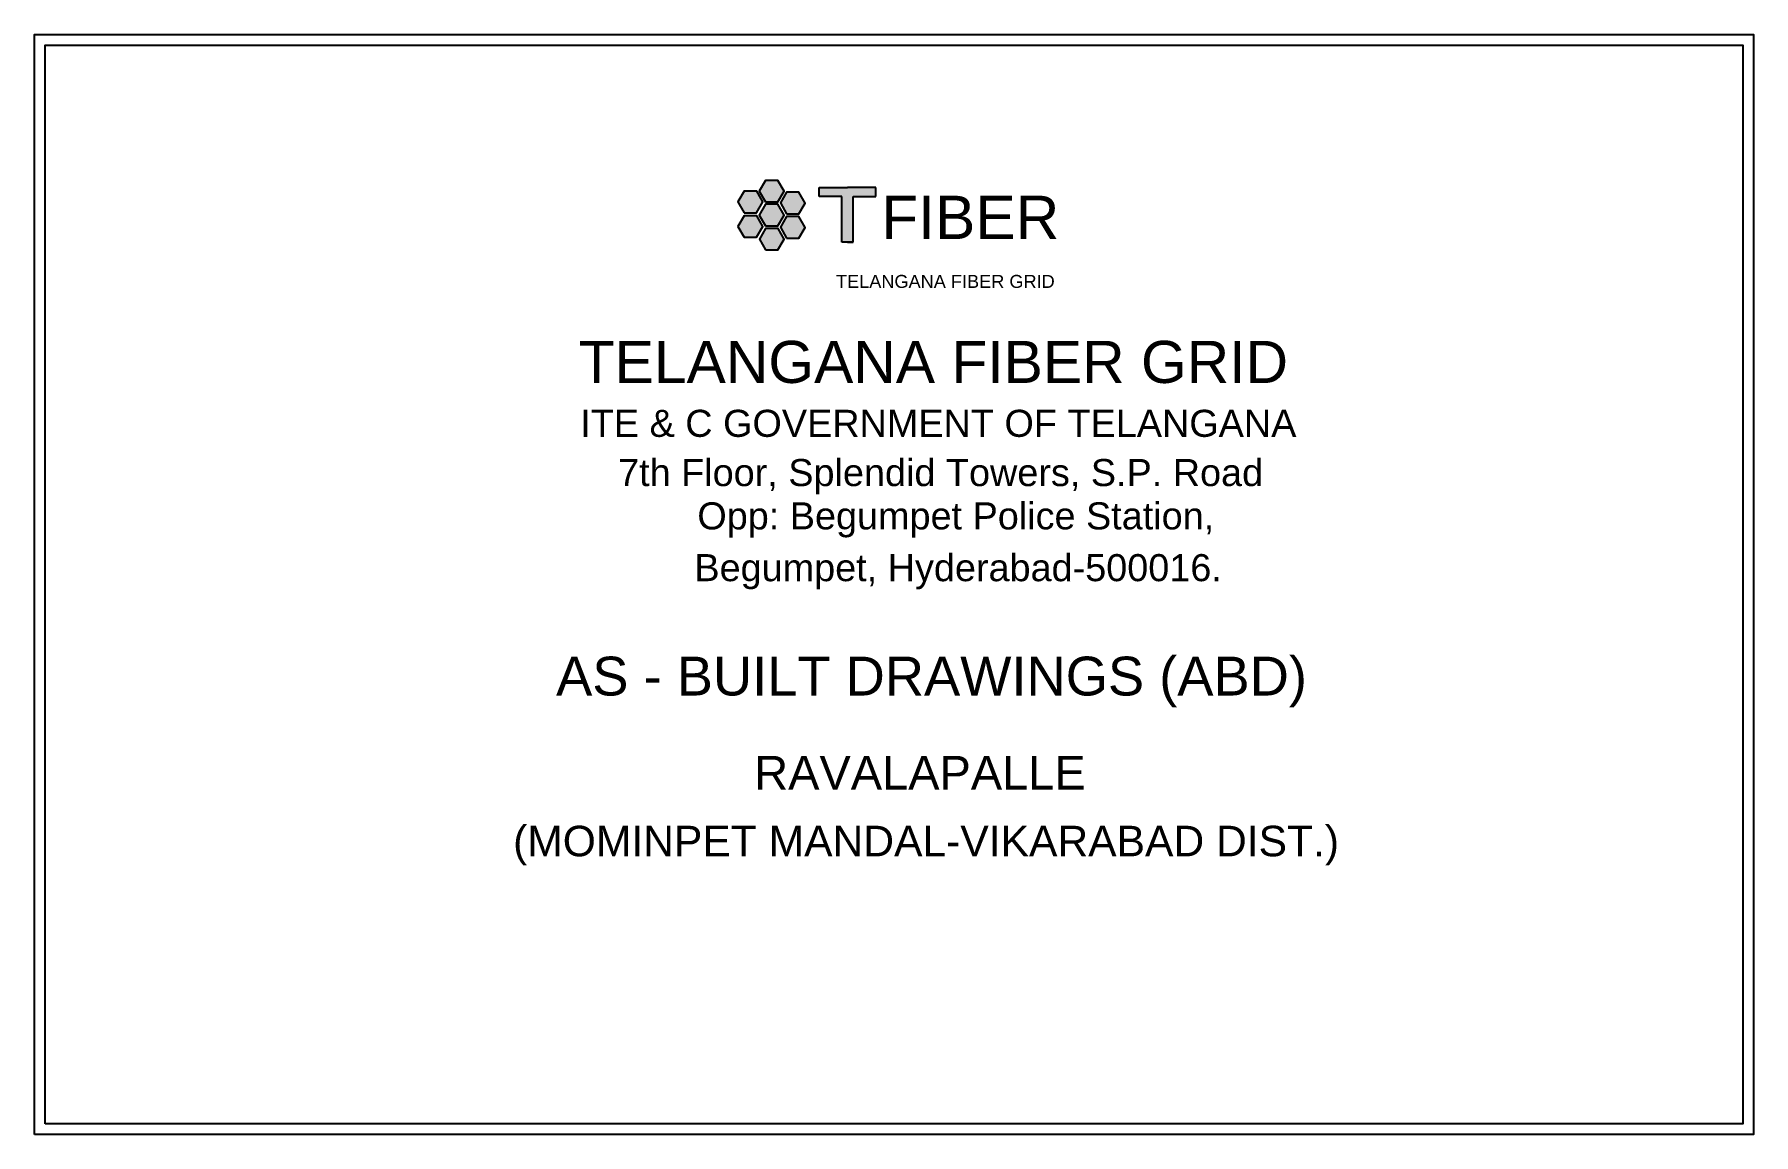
# Model space of a CAD drawing. Header units: inches. Extents: x 650 to 5493, y 229 to 773.
# Drawn here: x 649.7 to 1046.8, y 414.3 to 668.3 of the extents above; entities that cross this region are included whole.
import ezdxf
from ezdxf.enums import TextEntityAlignment as Align

# ---------------------------------------------------------------- set-up
doc = ezdxf.new("R2010")
doc.units = ezdxf.units.IN
doc.header["$MEASUREMENT"] = 0
doc.layers.add('Asbuilt_title', color=7, linetype='Continuous')
doc.layers.add('ROW', color=5, linetype='Continuous')
doc.styles.add('200', font='swisse.ttf')
doc.styles.get("Standard").update_dxf_attribs({"font": 'arial.ttf'})

msp = doc.modelspace()

# ---------------------------------------------------------------- texts
at = {"color": 18, "true_color": 0x000000}
msp.add_text('FIBER', height=10, dxfattribs=at).set_placement((845.33, 621.07))
at = {"color": 252, "true_color": 0x939598}
msp.add_text('TELANGANA FIBER GRID', height=3, dxfattribs=at).set_placement((834.87, 609.78))
at = {"layer": 'ROW', "color": 5, "style": '200'}
for s, height, p in [(' TELANGANA FIBER GRID', 9.7276, (855.48, 592.69)), ('ITE & C GOVERNMENT OF TELANGANA', 6.25, (858.51, 578.51)), ('7th Floor, Splendid Towers, S.P. Road', 6.25, (859.04, 567.14)), ('Opp: Begumpet Police Station,', 6.25, (862.54, 557.14)), ('Begumpet, Hyderabad-500016.', 6.25, (863.08, 545.18))]:
    msp.add_text(s, height=height, dxfattribs=at).set_placement(p, align=Align.MIDDLE_CENTER)
at = {"layer": 'ROW', "color": 6, "style": '200'}
msp.add_text('AS - BUILT DRAWINGS (ABD) ', height=8.9745, dxfattribs=at).set_placement((858.68, 520.14), align=Align.MIDDLE_CENTER)
at = {"layer": 'ROW', "color": 1, "style": '200'}
for s, height, p in [('RAVALAPALLE', 7.7624, (854.27, 497.82)), ('(MOMINPET MANDAL-VIKARABAD DIST.)', 7.0435, (855.68, 482.05))]:
    msp.add_text(s, height=height, dxfattribs=at).set_placement(p, align=Align.MIDDLE_CENTER)

# ---------------------------------------------------------------- hatches: boundary and pattern name
h = msp.add_hatch(color=256)
h.set_gradient(color1=(102, 0, 204), color2=(102, 0, 204), tint=1)
h.paths.add_polyline_path([(821.43, 624.11), (822.87, 626.59), (821.44, 629.09), (818.57, 629.09), (817.13, 626.61), (818.56, 624.12)])
h.paths.add_polyline_path([(821.43, 629.62), (822.87, 632.1), (821.44, 634.59), (818.57, 634.6), (817.13, 632.12), (818.56, 629.62)])
h.paths.add_polyline_path([(812.24, 629.63), (813.67, 627.14), (816.55, 627.13), (817.99, 629.62), (816.56, 632.11), (813.69, 632.12)])
h.paths.add_polyline_path([(813.67, 621.48), (816.55, 621.47), (817.99, 623.96), (816.56, 626.45), (813.69, 626.45), (812.24, 623.97)])
h.paths.add_polyline_path([(817.17, 621.04), (818.6, 618.55), (821.47, 618.54), (822.91, 621.02), (821.48, 623.52), (818.61, 623.52)])
h.paths.add_polyline_path([(823.44, 621.28), (826.32, 621.27), (827.76, 623.76), (826.33, 626.25), (823.46, 626.25), (822.02, 623.77)])
h.paths.add_polyline_path([(826.33, 631.86), (823.46, 631.87), (822.02, 629.39), (823.44, 626.9), (826.32, 626.89), (827.76, 629.37)])
h = msp.add_hatch(color=256)
h.set_gradient(color1=(102, 0, 204), color2=(102, 0, 204), tint=1)
h.paths.add_polyline_path([(838.85, 630.88), (844.1, 630.88), (844.1, 632.98), (837.53, 632.98), (830.97, 632.98), (830.97, 630.88), (836.22, 630.88), (836.22, 620.38), (837.53, 620.38), (838.85, 620.38)])

# ---------------------------------------------------------------- linework, layer by layer
for p, q in [((830.97, 630.88), (830.97, 632.98)), ((830.97, 632.98), (837.53, 632.98)), ((844.1, 632.98), (837.53, 632.98)), ((844.1, 630.88), (844.1, 632.98)), ((836.22, 630.88), (830.97, 630.88)), ((836.22, 620.38), (836.22, 630.88)), ((838.85, 620.38), (838.85, 630.88)), ((838.85, 630.88), (844.1, 630.88)), ((837.53, 620.38), (836.22, 620.38)), ((838.85, 620.38), (837.53, 620.38)), ((837.53, 620.38), (838.85, 620.38))]:
    msp.add_line(p, q)
for points in [[(813.67, 627.14), (816.55, 627.13), (817.99, 629.62), (816.56, 632.11), (813.69, 632.12), (812.24, 629.63)], [(818.56, 629.62), (821.43, 629.62), (822.87, 632.1), (821.44, 634.59), (818.57, 634.6), (817.13, 632.12)], [(823.44, 626.9), (826.32, 626.89), (827.76, 629.37), (826.33, 631.86), (823.46, 631.87), (822.02, 629.39)], [(818.56, 624.12), (821.43, 624.11), (822.87, 626.59), (821.44, 629.09), (818.57, 629.09), (817.13, 626.61)], [(813.67, 621.48), (816.55, 621.47), (817.99, 623.96), (816.56, 626.45), (813.69, 626.45), (812.24, 623.97)], [(818.6, 618.55), (821.47, 618.54), (822.91, 621.02), (821.48, 623.52), (818.61, 623.52), (817.17, 621.04)], [(823.44, 621.28), (826.32, 621.27), (827.76, 623.76), (826.33, 626.25), (823.46, 626.25), (822.02, 623.77)]]:
    msp.add_lwpolyline(points, close=True)
at = {"layer": 'Asbuilt_title'}
for points in [[(649.73, 414.25), (649.73, 668.32), (1046.81, 668.32), (1046.81, 414.25)], [(652.22, 416.74), (652.22, 665.83), (1044.32, 665.83), (1044.32, 416.74)]]:
    msp.add_lwpolyline(points, close=True, dxfattribs=at)

msp.set_redraw_order([(e.dxf.handle, doc.entitydb.next_handle()) for e in msp.query("TEXT MTEXT ATTDEF DIMENSION ARC_DIMENSION")])  # texts and dimensions are drawn at this point

doc.saveas('drawing.dxf')
